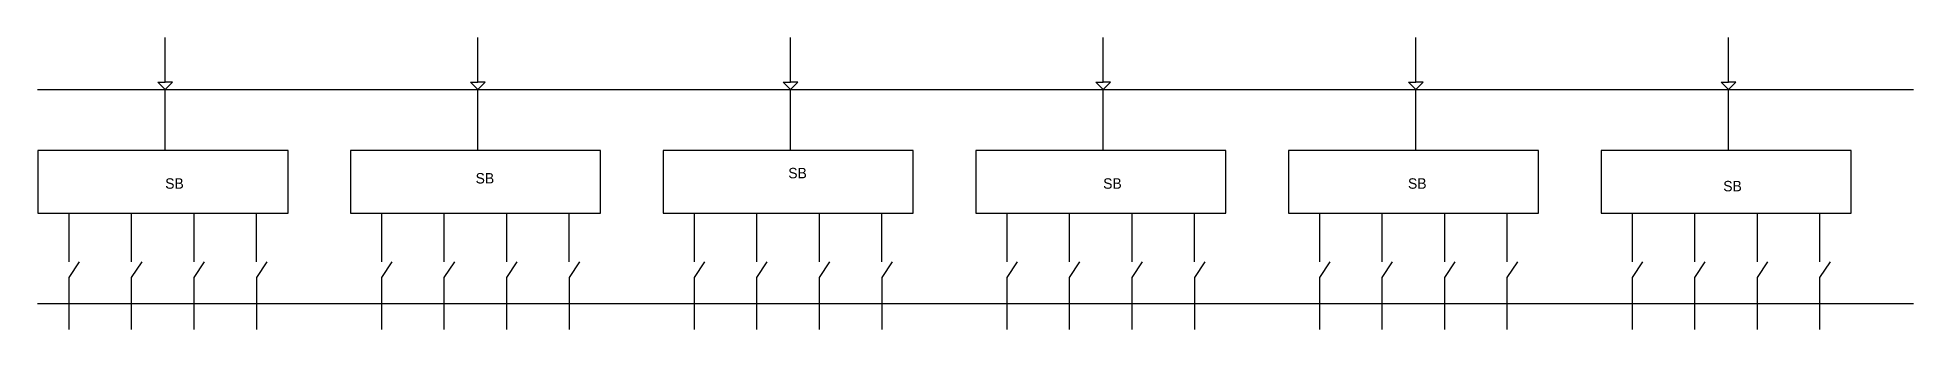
# Model space of a CAD drawing. Header units: inches. Extents: x 18 to 885, y 14 to 556.
# Drawn here: x 18.5 to 378.5, y 13.5 to 69.5 of the extents above; entities that cross this region are included whole.
import ezdxf

# ---------------------------------------------------------------- set-up
doc = ezdxf.new("R2010")
doc.units = ezdxf.units.IN
doc.header["$MEASUREMENT"] = 0

msp = doc.modelspace()

# ---------------------------------------------------------------- texts
at = {"color": 4, "lineweight": 30, "char_height": 2, "width": 49.5, "attachment_point": 1}
for insert in [(102.57, 43.5), (162.57, 44.5), (43, 42.5), (223, 42.5), (281.5, 42.5), (342, 42)]:
    msp.add_mtext('SB', dxfattribs=dict(at, insert=insert))

# ---------------------------------------------------------------- linework, layer by layer
at = {"color": 4, "lineweight": 30}
for p, q in [((43, 60.91), (43, 69.5)), ((103, 60.91), (103, 69.5)), ((163, 60.91), (163, 69.5)), ((223, 60.91), (223, 69.5)), ((283, 60.91), (283, 69.5)), ((343, 60.91), (343, 69.5)), ((18.5, 59.5), (378.5, 59.5)), ((43, 59.5), (41.58, 60.91)), ((41.58, 60.91), (43, 60.91)), ((43, 59.5), (44.42, 60.91)), ((44.42, 60.91), (43, 60.91)), ((43, 47.8), (43, 59.5)), ((103, 59.5), (101.58, 60.91)), ((101.58, 60.91), (103, 60.91)), ((103, 59.5), (104.42, 60.91)), ((104.42, 60.91), (103, 60.91)), ((103, 47.8), (103, 59.5)), ((163, 59.5), (161.58, 60.91)), ((161.58, 60.91), (163, 60.91)), ((163, 59.5), (164.42, 60.91)), ((164.42, 60.91), (163, 60.91)), ((163, 47.8), (163, 59.5)), ((223, 59.5), (221.58, 60.91)), ((221.58, 60.91), (223, 60.91)), ((223, 59.5), (224.42, 60.91)), ((224.42, 60.91), (223, 60.91)), ((223, 47.8), (223, 59.5)), ((283, 59.5), (281.58, 60.91)), ((281.58, 60.91), (283, 60.91)), ((283, 59.5), (284.42, 60.91)), ((284.42, 60.91), (283, 60.91)), ((283, 47.8), (283, 59.5)), ((343, 59.5), (341.58, 60.91)), ((341.58, 60.91), (343, 60.91)), ((343, 59.5), (344.42, 60.91)), ((344.42, 60.91), (343, 60.91)), ((343, 47.8), (343, 59.5)), ((24.49, 35.78), (24.49, 26.5)), ((36.49, 35.78), (36.49, 26.5)), ((48.49, 35.78), (48.49, 26.5)), ((60.49, 35.78), (60.49, 26.5)), ((84.49, 35.78), (84.49, 26.5)), ((96.49, 35.78), (96.49, 26.5)), ((108.49, 35.78), (108.49, 26.5)), ((120.49, 35.78), (120.49, 26.5)), ((144.49, 35.78), (144.49, 26.5)), ((156.49, 35.78), (156.49, 26.5)), ((168.49, 35.78), (168.49, 26.5)), ((180.49, 35.78), (180.49, 26.5)), ((204.49, 35.78), (204.49, 26.5)), ((216.49, 35.78), (216.49, 26.5)), ((228.49, 35.78), (228.49, 26.5)), ((240.49, 35.78), (240.49, 26.5)), ((264.49, 35.78), (264.49, 26.5)), ((276.49, 35.78), (276.49, 26.5)), ((288.49, 35.78), (288.49, 26.5)), ((300.49, 35.78), (300.49, 26.5)), ((324.49, 35.78), (324.49, 26.5)), ((336.49, 35.78), (336.49, 26.5)), ((348.49, 35.78), (348.49, 26.5)), ((360.49, 35.78), (360.49, 26.5)), ((26.49, 26.5), (24.5, 23.5)), ((38.49, 26.5), (36.5, 23.5)), ((50.49, 26.5), (48.5, 23.5)), ((62.49, 26.5), (60.5, 23.5)), ((86.49, 26.5), (84.5, 23.5)), ((98.49, 26.5), (96.5, 23.5)), ((110.49, 26.5), (108.5, 23.5)), ((122.49, 26.5), (120.5, 23.5)), ((146.49, 26.5), (144.5, 23.5)), ((158.49, 26.5), (156.5, 23.5)), ((170.49, 26.5), (168.5, 23.5)), ((182.49, 26.5), (180.5, 23.5)), ((206.49, 26.5), (204.5, 23.5)), ((218.49, 26.5), (216.5, 23.5)), ((230.49, 26.5), (228.5, 23.5)), ((242.49, 26.5), (240.5, 23.5)), ((266.49, 26.5), (264.5, 23.5)), ((278.49, 26.5), (276.5, 23.5)), ((290.49, 26.5), (288.5, 23.5)), ((302.49, 26.5), (300.5, 23.5)), ((326.49, 26.5), (324.5, 23.5)), ((338.49, 26.5), (336.5, 23.5)), ((350.49, 26.5), (348.5, 23.5)), ((362.49, 26.5), (360.5, 23.5)), ((24.5, 23.5), (24.5, 13.5)), ((36.5, 23.5), (36.5, 13.5)), ((48.5, 23.5), (48.5, 13.5)), ((60.5, 23.5), (60.5, 13.5)), ((84.5, 23.5), (84.5, 13.5)), ((96.5, 23.5), (96.5, 13.5)), ((108.5, 23.5), (108.5, 13.5)), ((120.5, 23.5), (120.5, 13.5)), ((144.5, 23.5), (144.5, 13.5)), ((156.5, 23.5), (156.5, 13.5)), ((168.5, 23.5), (168.5, 13.5)), ((180.5, 23.5), (180.5, 13.5)), ((204.5, 23.5), (204.5, 13.5)), ((216.5, 23.5), (216.5, 13.5)), ((228.5, 23.5), (228.5, 13.5)), ((240.5, 23.5), (240.5, 13.5)), ((264.5, 23.5), (264.5, 13.5)), ((276.5, 23.5), (276.5, 13.5)), ((288.5, 23.5), (288.5, 13.5)), ((300.5, 23.5), (300.5, 13.5)), ((324.5, 23.5), (324.5, 13.5)), ((336.5, 23.5), (336.5, 13.5)), ((348.5, 23.5), (348.5, 13.5)), ((360.5, 23.5), (360.5, 13.5)), ((18.51, 18.5), (378.51, 18.5))]:
    msp.add_line(p, q, dxfattribs=at)
for points in [[(18.57, 35.8), (66.57, 35.8), (66.57, 47.8), (18.57, 47.8)], [(78.57, 35.8), (126.57, 35.8), (126.57, 47.8), (78.57, 47.8)], [(138.57, 35.8), (186.57, 35.8), (186.57, 47.8), (138.57, 47.8)], [(198.57, 35.8), (246.57, 35.8), (246.57, 47.8), (198.57, 47.8)], [(258.57, 35.8), (306.57, 35.8), (306.57, 47.8), (258.57, 47.8)], [(318.57, 35.8), (366.57, 35.8), (366.57, 47.8), (318.57, 47.8)]]:
    msp.add_lwpolyline(points, close=True, dxfattribs=at)

msp.set_redraw_order([(e.dxf.handle, doc.entitydb.next_handle()) for e in msp.query("TEXT MTEXT ATTDEF DIMENSION ARC_DIMENSION")])  # texts and dimensions are drawn at this point

doc.saveas('drawing.dxf')
